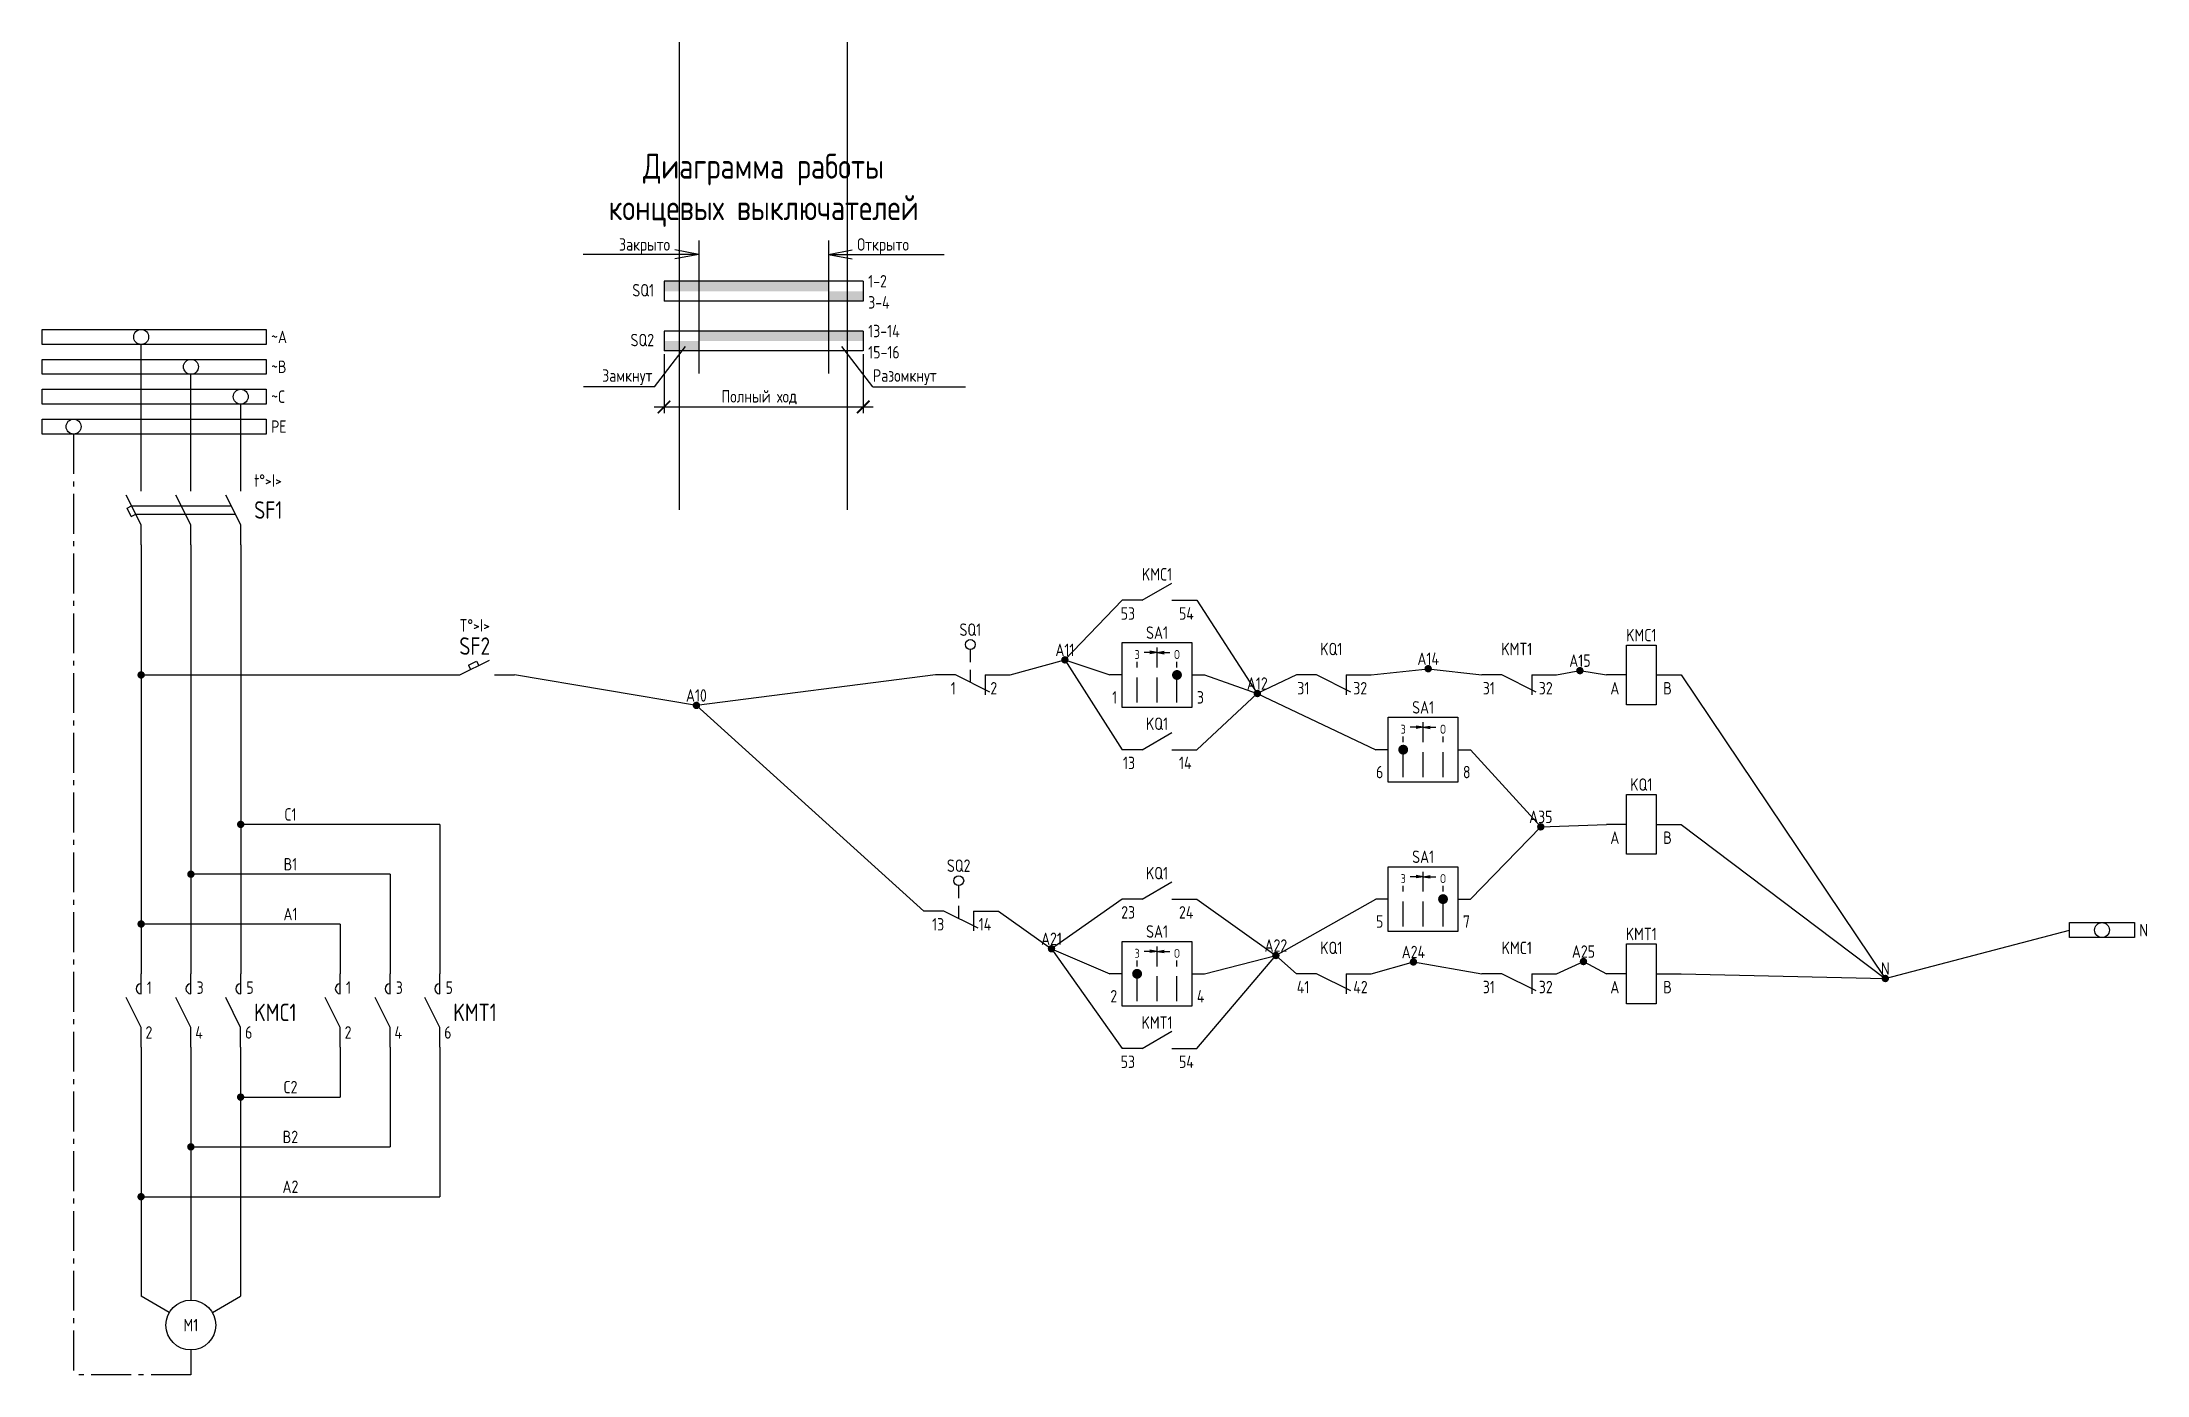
# Model space of a CAD drawing. Header units: millimetres. Extents: x 9 to 1669, y -229 to 437.
# Drawn here: x 1245.9 to 1668.7, y -228.5 to 39.1 of the extents above; entities that cross this region are included whole.
import ezdxf
from ezdxf.enums import TextEntityAlignment as Align

# ---------------------------------------------------------------- set-up
doc = ezdxf.new("R2010")
doc.units = ezdxf.units.MM
doc.header["$MEASUREMENT"] = 0
doc.linetypes.add('GOST2.303 4', pattern=[7, 5, -2, 0])
doc.linetypes.add('GOST2.303 6', pattern=[12, 8, -1.5, 1, -1.5])
doc.layers.add('EL_marks', color=31, linetype='Continuous')
doc.layers.add('joints', color=250, linetype='Continuous')
doc.styles.add('GOST 2.304', font='CS_Gost2304.shx')
doc.styles.add('SPDS', font='SPDS.shx')

msp = doc.modelspace()

# ---------------------------------------------------------------- texts
at = {"style": 'GOST 2.304'}
for s, p in [('Закрыто', (1372.04, -3.57)), ('Замкнут', (1368.52, -29.89))]:
    msp.add_text(s, height=2.5, dxfattribs=at).set_placement(p, align=Align.BOTTOM_RIGHT)
for s, p in [('Открыто', (1409.64, -3.57)), ('1-2', (1411.84, -10.96)), ('13-14', (1411.84, -20.96)), ('Разомкнут', (1412.79, -29.89))]:
    msp.add_text(s, height=2.5, dxfattribs=at).set_placement(p, align=Align.BOTTOM_LEFT)
for s, p in [('SQ1', (1368.84, -10.77)), ('SQ2', (1368.84, -20.77))]:
    msp.add_text(s, height=2.5, dxfattribs=at).set_placement(p, align=Align.MIDDLE_RIGHT)
for s, p in [('3-4', (1411.84, -11.96)), ('15-16', (1411.84, -21.96))]:
    msp.add_text(s, height=2.5, dxfattribs=at).set_placement(p, align=Align.TOP_LEFT)
at = {"style": 'SPDS'}
for s, p in [('~А', (1291.92, -20.14)), ('~B', (1291.92, -26.14)), ('~C', (1291.92, -32.14)), ('PE', (1291.92, -38.14)), ('N', (1667.16, -139.24))]:
    msp.add_text(s, height=2.5, dxfattribs=at).set_placement(p, align=Align.MIDDLE_LEFT)
at = {"color": 21, "style": 'GOST 2.304'}
msp.add_text('t%%D>I>', height=2.5, dxfattribs=at).set_placement((1288.52, -50.21))
msp.add_text('SF1', height=3.5, dxfattribs=at).set_placement((1288.52, -54.89), align=Align.MIDDLE_LEFT)
for s, height, p in [('T%%D>I>', 2.5, (1332.81, -80.05)), ('SF2', 3.5, (1332.81, -85.01))]:
    msp.add_text(s, height=height, dxfattribs=at).set_placement(p, align=Align.BOTTOM_CENTER)
at = {"color": 4, "style": 'SPDS'}
for s, p in [('1', (1266.96, -152.04)), ('3', (1276.96, -152.04)), ('5', (1286.96, -152.04)), ('1', (1306.96, -152.04)), ('3', (1316.96, -152.04)), ('5', (1326.96, -152.04)), ('2', (1266.69, -161.03)), ('4', (1276.69, -161.03)), ('6', (1286.69, -161.03)), ('2', (1306.69, -161.03)), ('4', (1316.69, -161.03)), ('6', (1326.69, -161.03))]:
    msp.add_text(s, height=2.5, dxfattribs=at).set_placement(p)
at = {"color": 4, "style": 'GOST 2.304'}
for s, p in [('KMC1', (1288.51, -155.76)), ('KMT1', (1328.51, -155.76))]:
    msp.add_text(s, height=3.5, dxfattribs=at).set_placement(p, align=Align.MIDDLE_LEFT)
at = {"color": 62, "style": 'GOST 2.304'}
msp.add_text('М1', height=2.5, dxfattribs=at).set_placement((1275.8, -218.53), align=Align.MIDDLE_CENTER)
at = {"insert": (1390.84, 1.95), "char_height": 5, "width": 100, "attachment_point": 8, "style": 'GOST 2.304'}
msp.add_mtext('Диаграмма работы\\Pконцевых выключателей', dxfattribs=at)
at = {"insert": (1389.95, -32.27), "char_height": 2.5, "attachment_point": 5, "style": 'GOST 2.304'}
msp.add_mtext('Полный ход', dxfattribs=at)
at = {"layer": 'EL_marks', "style": 'GOST 2.304'}
for s, p in [('C1', (1295.81, -118.01)), ('B1', (1295.81, -128.01)), ('A1', (1295.81, -138.01)), ('C2', (1295.8, -172.76)), ('B2', (1295.8, -182.76)), ('A2', (1295.8, -192.76))]:
    msp.add_text(s, height=2.5, dxfattribs=at).set_placement(p, align=Align.BOTTOM_CENTER)

# ---------------------------------------------------------------- blocks, each defined once
blk = doc.blocks.new('_ArchTick')
at = {"color": 0, "linetype": 'ByBlock', "const_width": 0.15}
blk.add_lwpolyline([(-0.5, -0.5), (0.5, 0.5)], dxfattribs=at)
blk = doc.blocks.new('*U4')
blk.add_hatch(color=0).paths.add_polyline_path([(4.5, 0, 1), (6.5, 0, 1)])
at = {"color": 0, "lineweight": -2}
for p, q in [((2.5, 6.5), (16.5, 6.5)), ((2.5, -6.5), (2.5, 6.5)), ((16.5, 6.5), (16.5, -6.5)), ((16.5, -6.5), (2.5, -6.5))]:
    blk.add_line(p, q, dxfattribs=at)
at = {"color": 0}
for p, q in [((9.5, 4.5), (6.92, 4.5)), ((9.5, 4.5), (8.08, 4.75)), ((9.5, 4.5), (8.08, 4.25)), ((9.5, 4.5), (10.92, 4.75)), ((9.5, 4.5), (12.08, 4.5)), ((9.5, 4.5), (10.92, 4.25)), ((2.5, 0), (0, 0)), ((16.5, 0), (19, 0))]:
    blk.add_line(p, q, dxfattribs=at)
at = {"color": 0, "linetype": 'GOST2.303 4'}
for p, q in [((9.5, -5.5), (9.5, 5.5)), ((5.5, -5.5), (5.5, 2.67)), ((13.5, -5.5), (13.5, 2.67))]:
    blk.add_line(p, q, dxfattribs=at)
at = {"color": 0, "style": 'GOST 2.304'}
for s, p in [('З', (5.5, 2.67)), ('О', (13.5, 2.67))]:
    blk.add_text(s, height=1.8, dxfattribs=at).set_placement(p, align=Align.BOTTOM_CENTER)
at = {"color": 0, "style": 'GOST 2.304', "flags": 8}
blk.add_attdef('CODE', text='', height=2.5, dxfattribs=at).set_placement((9.5, 6.5), align=Align.BOTTOM_CENTER)
blk.add_attdef('PIN1', text='', height=2.5, dxfattribs=at).set_placement((1.5, -6.5), align=Align.BOTTOM_RIGHT)
blk.add_attdef('PIN2', text='', height=2.5, dxfattribs=at).set_placement((17.5, -6.5), align=Align.BOTTOM_LEFT)
blk = doc.blocks.new('*U6')
at = {"color": 0}
for p, q in [((7, 2.57), (7, 5.1)), ((4, 0), (0, 0)), ((10.89, -3.45), (4, 0)), ((7, -1.5), (7, 1.03)), ((10, 0), (10, -4)), ((10, 0), (15, 0))]:
    blk.add_line(p, q, dxfattribs=at)
blk.add_circle((7, 6.1), 1, dxfattribs=at)
at = {"color": 0, "style": 'GOST 2.304', "flags": 8}
blk.add_attdef('CODE', text='', height=2.5, dxfattribs=at).set_placement((7, 8.1), align=Align.BOTTOM_CENTER)
blk.add_attdef('PIN1', text='', height=2.5, dxfattribs=at).set_placement((4.09, -1.41), align=Align.TOP_RIGHT)
blk.add_attdef('PIN2', text='', height=2.5, dxfattribs=at).set_placement((11.02, -1.41), align=Align.TOP_LEFT)
blk = doc.blocks.new('*U7')
blk.add_hatch(color=0).paths.add_polyline_path([(12.5, 0, 1), (14.5, 0, 1)])
at = {"color": 0, "lineweight": -2}
for p, q in [((2.5, 6.5), (16.5, 6.5)), ((2.5, -6.5), (2.5, 6.5)), ((16.5, 6.5), (16.5, -6.5)), ((16.5, -6.5), (2.5, -6.5))]:
    blk.add_line(p, q, dxfattribs=at)
at = {"color": 0}
for p, q in [((9.5, 4.5), (6.92, 4.5)), ((9.5, 4.5), (8.08, 4.75)), ((9.5, 4.5), (8.08, 4.25)), ((9.5, 4.5), (10.92, 4.75)), ((9.5, 4.5), (12.08, 4.5)), ((9.5, 4.5), (10.92, 4.25)), ((2.5, 0), (0, 0)), ((16.5, 0), (19, 0))]:
    blk.add_line(p, q, dxfattribs=at)
at = {"color": 0, "linetype": 'GOST2.303 4'}
for p, q in [((9.5, -5.5), (9.5, 5.5)), ((5.5, -5.5), (5.5, 2.67)), ((13.5, -5.5), (13.5, 2.67))]:
    blk.add_line(p, q, dxfattribs=at)
at = {"color": 0, "style": 'GOST 2.304'}
for s, p in [('З', (5.5, 2.67)), ('О', (13.5, 2.67))]:
    blk.add_text(s, height=1.8, dxfattribs=at).set_placement(p, align=Align.BOTTOM_CENTER)
at = {"color": 0, "style": 'GOST 2.304', "flags": 8}
blk.add_attdef('CODE', text='', height=2.5, dxfattribs=at).set_placement((9.5, 6.5), align=Align.BOTTOM_CENTER)
blk.add_attdef('PIN1', text='', height=2.5, dxfattribs=at).set_placement((1.5, -6.5), align=Align.BOTTOM_RIGHT)
blk.add_attdef('PIN2', text='', height=2.5, dxfattribs=at).set_placement((17.5, -6.5), align=Align.BOTTOM_LEFT)
blk = doc.blocks.new('EL_реле')
at = {"color": 0, "lineweight": -2, "ltscale": 100}
for p, q in [((4, 6), (10, 6)), ((4, -6), (4, 6)), ((10, 6), (10, -6)), ((10, -6), (4, -6))]:
    blk.add_line(p, q, dxfattribs=at)
at = {"color": 0}
for p, q in [((4, 0), (0, 0)), ((10, 0), (15, 0))]:
    blk.add_line(p, q, dxfattribs=at)
at = {"color": 0, "style": 'GOST 2.304', "flags": 8}
blk.add_attdef('CODE', text='', height=2.5, dxfattribs=at).set_placement((7, 3.21), align=Align.BOTTOM_CENTER)
blk.add_attdef('PIN1', text='', height=2.5, dxfattribs=at).set_placement((2.59, -1.41), align=Align.TOP_RIGHT)
blk.add_attdef('PIN2', text='', height=2.5, dxfattribs=at).set_placement((11.41, -1.41), align=Align.TOP_LEFT)
blk = doc.blocks.new('*U9')
at = {"color": 0}
for p, q in [((4, 0), (0, 0)), ((4, 0), (10, 3.46)), ((10, 0), (15, 0))]:
    blk.add_line(p, q, dxfattribs=at)
at = {"color": 0, "style": 'GOST 2.304', "flags": 8}
blk.add_attdef('CODE', text='', height=2.5, dxfattribs=at).set_placement((7, 3.21), align=Align.BOTTOM_CENTER)
blk.add_attdef('PIN1', text='', height=2.5, dxfattribs=at).set_placement((2.59, -1.41), align=Align.TOP_RIGHT)
blk.add_attdef('PIN2', text='', height=2.5, dxfattribs=at).set_placement((11.41, -1.41), align=Align.TOP_LEFT)
blk = doc.blocks.new('*U12')
at = {"color": 0}
for p, q in [((4, 0), (0, 0)), ((10.89, -3.45), (4, 0)), ((10, 0), (15, 0)), ((10, 0), (10, -4))]:
    blk.add_line(p, q, dxfattribs=at)
at = {"color": 0, "style": 'GOST 2.304', "flags": 8}
blk.add_attdef('CODE', text='', height=2.5, dxfattribs=at).set_placement((7, 3.21), align=Align.BOTTOM_CENTER)
blk.add_attdef('PIN1', text='', height=2.5, dxfattribs=at).set_placement((2.59, -1.41), align=Align.TOP_RIGHT)
blk.add_attdef('PIN2', text='', height=2.5, dxfattribs=at).set_placement((11.41, -1.41), align=Align.TOP_LEFT)
blk = doc.blocks.new('joint')
at = {"layer": 'joints'}
h = blk.add_hatch(color=256, dxfattribs=at)
edge = h.paths.add_edge_path()
edge.add_arc((0, 0), 0.75, 0, 360)
blk = doc.blocks.new('node')
at = {"layer": 'joints'}
h = blk.add_hatch(color=256, dxfattribs=at)
edge = h.paths.add_edge_path()
edge.add_arc((0, 0), 0.75, 0, 360)
at = {"color": 0, "style": 'GOST 2.304', "flags": 8}
blk.add_attdef('ID', text='', height=2.5, dxfattribs=at).set_placement((0, 0), align=Align.BOTTOM_CENTER)

# ---------------------------------------------------------------- hatches: boundary and pattern name
h = msp.add_hatch(color=256)
h.dxf.hatch_style = 1
h.paths.add_polyline_path([(1403.84, -8.96), (1370.84, -8.96), (1370.84, -10.96), (1403.84, -10.96)])
h = msp.add_hatch(color=256)
h.dxf.hatch_style = 1
h.paths.add_polyline_path([(1410.84, -10.96), (1403.84, -10.96), (1403.84, -12.96), (1410.84, -12.96)])
h = msp.add_hatch(color=256)
h.dxf.hatch_style = 1
h.paths.add_polyline_path([(1377.84, -20.96), (1370.84, -20.96), (1370.84, -22.96), (1377.84, -22.96)])
h = msp.add_hatch(color=256)
h.dxf.hatch_style = 1
h.paths.add_polyline_path([(1410.84, -18.96), (1377.84, -18.96), (1377.84, -20.96), (1410.84, -20.96)])
at = {"layer": 'joints'}
h = msp.add_hatch(color=256, dxfattribs=at)
edge = h.paths.add_edge_path()
edge.add_arc((1265.81, -88.01), 0.75, 0, 360)
h = msp.add_hatch(color=256, dxfattribs=at)
edge = h.paths.add_edge_path()
edge.add_arc((1285.81, -118.01), 0.75, 0, 360)
h = msp.add_hatch(color=256, dxfattribs=at)
edge = h.paths.add_edge_path()
edge.add_arc((1275.81, -128.01), 0.75, 0, 360)
h = msp.add_hatch(color=256, dxfattribs=at)
edge = h.paths.add_edge_path()
edge.add_arc((1265.81, -138.01), 0.75, 0, 360)
h = msp.add_hatch(color=256, dxfattribs=at)
edge = h.paths.add_edge_path()
edge.add_arc((1285.8, -172.76), 0.75, 0, 360)
h = msp.add_hatch(color=256, dxfattribs=at)
edge = h.paths.add_edge_path()
edge.add_arc((1275.8, -182.76), 0.75, 0, 360)
h = msp.add_hatch(color=256, dxfattribs=at)
edge = h.paths.add_edge_path()
edge.add_arc((1265.8, -192.76), 0.75, 0, 360)

# ---------------------------------------------------------------- linework, layer by layer
for p, q in [((1373.97, -54.85), (1373.97, 39.05)), ((1407.71, -54.85), (1407.71, 39.05)), ((1377.84, -3.57), (1354.57, -3.57)), ((1377.84, -3.57), (1373.04, -2.67)), ((1377.84, -3.57), (1373.04, -4.47)), ((1377.84, -0.79), (1377.84, -27.45)), ((1403.84, -0.79), (1403.84, -27.45)), ((1403.84, -3.57), (1408.64, -2.67)), ((1403.84, -3.57), (1408.64, -4.47)), ((1403.84, -3.57), (1427.11, -3.57)), ((1410.84, -8.96), (1370.84, -8.96)), ((1370.84, -8.96), (1370.84, -12.96)), ((1410.84, -8.96), (1410.84, -12.96)), ((1410.84, -12.96), (1370.84, -12.96)), ((1245.92, -18.64), (1290.92, -18.64)), ((1245.92, -21.64), (1245.92, -18.64)), ((1290.92, -18.64), (1290.92, -21.64)), ((1410.84, -18.96), (1370.84, -18.96)), ((1370.84, -18.96), (1370.84, -22.96)), ((1410.84, -18.96), (1410.84, -22.96)), ((1290.92, -21.64), (1245.92, -21.64)), ((1245.92, -24.64), (1290.92, -24.64)), ((1245.92, -27.64), (1245.92, -24.64)), ((1265.82, -49.64), (1265.82, -21.64)), ((1290.92, -24.64), (1290.92, -27.64)), ((1368.89, -30.15), (1375.12, -22.03)), ((1410.84, -22.96), (1370.84, -22.96)), ((1370.84, -23.58), (1370.84, -35.45)), ((1412.79, -30.15), (1406.56, -22.03)), ((1410.84, -23.58), (1410.84, -35.45)), ((1290.92, -27.64), (1245.92, -27.64)), ((1275.82, -49.64), (1275.82, -27.64)), ((1245.92, -30.64), (1290.92, -30.64)), ((1245.92, -33.64), (1245.92, -30.64)), ((1290.92, -33.64), (1245.92, -33.64)), ((1285.82, -49.64), (1285.82, -33.64)), ((1290.92, -30.64), (1290.92, -33.64)), ((1368.89, -30.15), (1354.68, -30.15)), ((1412.79, -30.15), (1431.42, -30.15)), ((1245.92, -36.64), (1290.92, -36.64)), ((1245.92, -39.64), (1245.92, -36.64)), ((1290.92, -36.64), (1290.92, -39.64)), ((1368.84, -34.2), (1412.84, -34.2)), ((1290.92, -39.64), (1245.92, -39.64)), ((1265.81, -61.89), (1265.81, -148.01)), ((1275.81, -61.89), (1275.81, -148.01)), ((1285.81, -61.89), (1285.81, -148.01)), ((1462.86, -73.01), (1451.35, -84.98)), ((1477.86, -73.01), (1490, -91.73)), ((1265.81, -88.01), (1325.81, -88.01)), ((1377.34, -94.12), (1340.81, -88.01)), ((1425.36, -88.01), (1377.34, -94.12)), ((1440.36, -88.01), (1451.35, -84.98)), ((1451.35, -84.98), (1460.36, -88.01)), ((1451.35, -84.98), (1462.86, -103.01)), ((1479.36, -88.01), (1490, -91.73)), ((1497.86, -88.01), (1490, -91.73)), ((1512.86, -88.01), (1524.32, -86.75)), ((1524.32, -86.75), (1535.12, -88.01)), ((1550.12, -88.01), (1554.79, -87.14)), ((1554.79, -87.14), (1560.12, -88.01)), ((1575.12, -88.01), (1616.13, -148.95)), ((1477.86, -103.01), (1490, -91.73)), ((1490, -91.73), (1513.8, -103.01)), ((1423.02, -135.41), (1377.34, -94.12)), ((1546.93, -118.5), (1532.8, -103.01)), ((1325.81, -118.01), (1285.81, -118.01)), ((1325.81, -118.01), (1325.81, -148.01)), ((1546.93, -118.5), (1560.12, -118.01)), ((1575.12, -118.01), (1616.13, -148.95)), ((1532.8, -133.01), (1546.93, -118.5)), ((1315.81, -128.01), (1275.81, -128.01)), ((1315.81, -128.01), (1315.81, -148.01)), ((1462.86, -133.01), (1448.66, -142.98)), ((1477.86, -133.01), (1493.73, -144.33)), ((1493.73, -144.33), (1513.8, -133.01)), ((1305.81, -138.01), (1265.81, -138.01)), ((1305.81, -138.01), (1305.81, -148.01)), ((1438.02, -135.41), (1448.66, -142.98)), ((1616.13, -148.95), (1653.15, -139.24)), ((1653.15, -137.74), (1666.16, -137.74)), ((1653.15, -140.74), (1653.15, -137.74)), ((1666.16, -137.74), (1666.16, -140.74)), ((1448.66, -142.98), (1460.36, -148.01)), ((1448.66, -142.98), (1462.86, -163.01)), ((1666.16, -140.74), (1653.15, -140.74)), ((1477.86, -163.01), (1493.73, -144.33)), ((1479.36, -148.01), (1493.73, -144.33)), ((1493.73, -144.33), (1497.86, -148.01)), ((1512.86, -148.01), (1521.35, -145.63)), ((1521.35, -145.63), (1535.12, -148.01)), ((1550.12, -148.01), (1555.5, -145.54)), ((1555.5, -145.54), (1560.12, -148.01)), ((1575.12, -148.01), (1616.13, -148.95)), ((1265.8, -162.76), (1265.8, -212.76)), ((1275.8, -162.76), (1275.8, -213.53)), ((1285.8, -162.76), (1285.8, -212.76)), ((1305.8, -162.76), (1305.8, -172.76)), ((1315.8, -162.76), (1315.8, -182.76)), ((1325.8, -162.76), (1325.8, -192.76)), ((1285.8, -172.76), (1305.8, -172.76)), ((1275.8, -182.76), (1315.8, -182.76)), ((1265.8, -192.76), (1325.8, -192.76)), ((1271.47, -216.03), (1265.8, -212.76)), ((1280.13, -216.03), (1285.8, -212.76))]:
    msp.add_line(p, q)
at = {"linetype": 'GOST2.303 6'}
for p, q in [((1252.24, -39.64), (1252.24, -228.53)), ((1275.8, -223.53), (1275.8, -228.53)), ((1275.8, -228.53), (1252.24, -228.53))]:
    msp.add_line(p, q, dxfattribs=at)
at = {"color": 21}
for p, q in [((1265.82, -51.14), (1265.82, -47.14)), ((1275.82, -51.14), (1275.82, -47.14)), ((1285.82, -51.14), (1285.82, -47.14)), ((1265.81, -57.89), (1262.81, -51.89)), ((1263, -54.52), (1263.89, -54.07)), ((1263.82, -56.16), (1263, -54.52)), ((1263.89, -54.07), (1283.89, -54.07)), ((1275.81, -57.89), (1272.81, -51.89)), ((1285.81, -57.89), (1282.81, -51.89)), ((1263.82, -56.16), (1264.72, -55.71)), ((1264.72, -55.71), (1284.72, -55.71)), ((1265.81, -61.89), (1265.81, -57.89)), ((1275.81, -61.89), (1275.81, -57.89)), ((1285.81, -61.89), (1285.81, -57.89)), ((1325.81, -88.01), (1329.81, -88.01)), ((1329.81, -88.01), (1335.81, -85.01)), ((1331.54, -86.03), (1333.18, -85.21)), ((1331.54, -86.03), (1331.98, -86.92)), ((1333.18, -85.21), (1333.63, -86.1)), ((1336.81, -88.01), (1340.81, -88.01))]:
    msp.add_line(p, q, dxfattribs=at)
at = {"color": 4}
for p, q in [((1265.81, -152.01), (1265.81, -148.01)), ((1275.81, -152.01), (1275.81, -148.01)), ((1285.81, -152.01), (1285.81, -148.01)), ((1305.81, -152.01), (1305.81, -148.01)), ((1315.81, -152.01), (1315.81, -148.01)), ((1325.81, -152.01), (1325.81, -148.01)), ((1265.8, -158.76), (1262.8, -152.76)), ((1275.8, -158.76), (1272.8, -152.76)), ((1285.8, -158.76), (1282.8, -152.76)), ((1305.8, -158.76), (1302.8, -152.76)), ((1315.8, -158.76), (1312.8, -152.76)), ((1325.8, -158.76), (1322.8, -152.76)), ((1265.8, -162.76), (1265.8, -158.76)), ((1275.8, -162.76), (1275.8, -158.76)), ((1285.8, -162.76), (1285.8, -158.76)), ((1305.8, -162.76), (1305.8, -158.76)), ((1315.8, -162.76), (1315.8, -158.76)), ((1325.8, -162.76), (1325.8, -158.76))]:
    msp.add_line(p, q, dxfattribs=at)
for centre in [(1265.82, -20.14), (1275.82, -26.14), (1285.82, -32.14), (1252.24, -38.14), (1659.65, -139.24)]:
    msp.add_circle(centre, 1.5)
at = {"color": 62}
msp.add_circle((1275.8, -218.53), 5, dxfattribs=at)
at = {"color": 4}
for centre in [(1265.81, -151.01), (1275.81, -151.01), (1285.81, -151.01), (1305.81, -151.01), (1315.81, -151.01), (1325.81, -151.01)]:
    msp.add_arc(centre, 1, 90, 270, dxfattribs=at)

# ---------------------------------------------------------------- block references
at = {"xscale": 2.5, "yscale": 2.5, "zscale": 2.5, "rotation": 180}
msp.add_blockref('_ArchTick', (1370.84, -34.2), dxfattribs=at)
at = {"xscale": 2.5, "yscale": 2.5, "zscale": 2.5}
msp.add_blockref('_ArchTick', (1410.84, -34.2), dxfattribs=at)
at = {"color": 4}
for name, p, values in [('*U9', (1462.86, -73.01), {'CODE': 'KMC1', 'PIN1': '53', 'PIN2': '54'}), ('*U12', (1535.12, -88.01), {'CODE': 'KMT1', 'PIN1': '31', 'PIN2': '32'}), ('*U12', (1535.12, -148.01), {'CODE': 'KMC1', 'PIN1': '31', 'PIN2': '32'}), ('*U9', (1462.86, -163.01), {'CODE': 'KMT1', 'PIN1': '53', 'PIN2': '54'})]:
    msp.add_blockref(name, p, dxfattribs=at).add_auto_attribs(values)
at = {"color": 62}
ref = msp.add_blockref('*U6', (1425.36, -88.01), dxfattribs=at)
ref.add_attrib('CODE', 'SQ1', dxfattribs={"color": 0, "height": 2.5, "style": 'GOST 2.304', "flags": 8}).set_placement((1432.36, -80.91), align=Align.BOTTOM_CENTER)
ref.add_attrib('PIN1', '1', dxfattribs={"color": 0, "height": 2.5, "style": 'GOST 2.304', "flags": 8}).set_placement((1429.44, -89.43), align=Align.TOP_RIGHT)
ref.add_attrib('PIN2', '2', dxfattribs={"color": 0, "height": 2.5, "style": 'GOST 2.304', "flags": 8}).set_placement((1436.38, -89.43), align=Align.TOP_LEFT)
at = {"color": 71}
for name, p, values in [('*U7', (1460.36, -88.01), {'CODE': 'SA1', 'PIN1': '1', 'PIN2': '3'}), ('*U4', (1513.8, -103.01), {'CODE': 'SA1', 'PIN1': '6', 'PIN2': '8'}), ('*U7', (1513.8, -133.01), {'CODE': 'SA1', 'PIN1': '5', 'PIN2': '7'}), ('*U4', (1460.36, -148.01), {'CODE': 'SA1', 'PIN1': '2', 'PIN2': '4'})]:
    msp.add_blockref(name, p, dxfattribs=at).add_auto_attribs(values)
at = {"color": 4}
ref = msp.add_blockref('EL_реле', (1560.12, -88.01), dxfattribs=at)
ref.add_attrib('CODE', 'KMC1', dxfattribs={"color": 0, "height": 2.5, "style": 'GOST 2.304', "flags": 8}).set_placement((1567.12, -82.01), align=Align.BOTTOM_CENTER)
ref.add_attrib('PIN1', 'A', dxfattribs={"color": 0, "height": 2.5, "style": 'GOST 2.304', "flags": 8}).set_placement((1562.71, -89.43), align=Align.TOP_RIGHT)
ref.add_attrib('PIN2', 'B', dxfattribs={"color": 0, "height": 2.5, "style": 'GOST 2.304', "flags": 8}).set_placement((1571.54, -89.43), align=Align.TOP_LEFT)
at = {"color": 40}
for p, values in [((1451.35, -84.98), {'ID': 'A11'}), ((1524.32, -86.75), {'ID': 'A14'}), ((1554.79, -87.14), {'ID': 'A15'}), ((1490, -91.73), {'ID': 'A12'}), ((1377.34, -94.12), {'ID': 'A10'}), ((1546.93, -118.5), {'ID': 'A35'}), ((1448.66, -142.98), {'ID': 'A21'}), ((1493.73, -144.33), {'ID': 'A22'}), ((1521.35, -145.63), {'ID': 'A24'}), ((1555.5, -145.54), {'ID': 'A25'}), ((1616.13, -148.95), {'ID': 'N'})]:
    msp.add_blockref('node', p, dxfattribs=at).add_auto_attribs(values)
at = {"color": 11}
for name, p, values in [('*U12', (1497.86, -88.01), {'CODE': 'KQ1', 'PIN1': '31', 'PIN2': '32'}), ('*U9', (1462.86, -103.01), {'CODE': 'KQ1', 'PIN1': '13', 'PIN2': '14'}), ('*U9', (1462.86, -133.01), {'CODE': 'KQ1', 'PIN1': '23', 'PIN2': '24'}), ('*U12', (1497.86, -148.01), {'CODE': 'KQ1', 'PIN1': '41', 'PIN2': '42'})]:
    msp.add_blockref(name, p, dxfattribs=at).add_auto_attribs(values)
msp.add_blockref('joint', (1490, -91.73))
ref = msp.add_blockref('EL_реле', (1560.12, -118.01), dxfattribs=at)
ref.add_attrib('CODE', 'KQ1', dxfattribs={"color": 0, "height": 2.5, "style": 'GOST 2.304', "flags": 8}).set_placement((1567.12, -112.01), align=Align.BOTTOM_CENTER)
ref.add_attrib('PIN1', 'A', dxfattribs={"color": 0, "height": 2.5, "style": 'GOST 2.304', "flags": 8}).set_placement((1562.71, -119.43), align=Align.TOP_RIGHT)
ref.add_attrib('PIN2', 'B', dxfattribs={"color": 0, "height": 2.5, "style": 'GOST 2.304', "flags": 8}).set_placement((1571.54, -119.43), align=Align.TOP_LEFT)
at = {"color": 62}
ref = msp.add_blockref('*U6', (1423.02, -135.41), dxfattribs=at)
ref.add_attrib('CODE', 'SQ2', dxfattribs={"color": 0, "height": 2.5, "style": 'GOST 2.304', "flags": 8}).set_placement((1430.02, -128.3), align=Align.BOTTOM_CENTER)
ref.add_attrib('PIN1', '13', dxfattribs={"color": 0, "height": 2.5, "style": 'GOST 2.304', "flags": 8}).set_placement((1427.11, -136.82), align=Align.TOP_RIGHT)
ref.add_attrib('PIN2', '14', dxfattribs={"color": 0, "height": 2.5, "style": 'GOST 2.304', "flags": 8}).set_placement((1434.04, -136.82), align=Align.TOP_LEFT)
at = {"color": 4}
ref = msp.add_blockref('EL_реле', (1560.12, -148.01), dxfattribs=at)
ref.add_attrib('CODE', 'KMT1', dxfattribs={"color": 0, "height": 2.5, "style": 'GOST 2.304', "flags": 8}).set_placement((1567.12, -142.01), align=Align.BOTTOM_CENTER)
ref.add_attrib('PIN1', 'A', dxfattribs={"color": 0, "height": 2.5, "style": 'GOST 2.304', "flags": 8}).set_placement((1562.71, -149.43), align=Align.TOP_RIGHT)
ref.add_attrib('PIN2', 'B', dxfattribs={"color": 0, "height": 2.5, "style": 'GOST 2.304', "flags": 8}).set_placement((1571.54, -149.43), align=Align.TOP_LEFT)

msp.set_redraw_order([(e.dxf.handle, doc.entitydb.next_handle()) for e in msp.query("TEXT MTEXT ATTDEF DIMENSION ARC_DIMENSION")])  # texts and dimensions are drawn at this point

doc.saveas('drawing.dxf')
